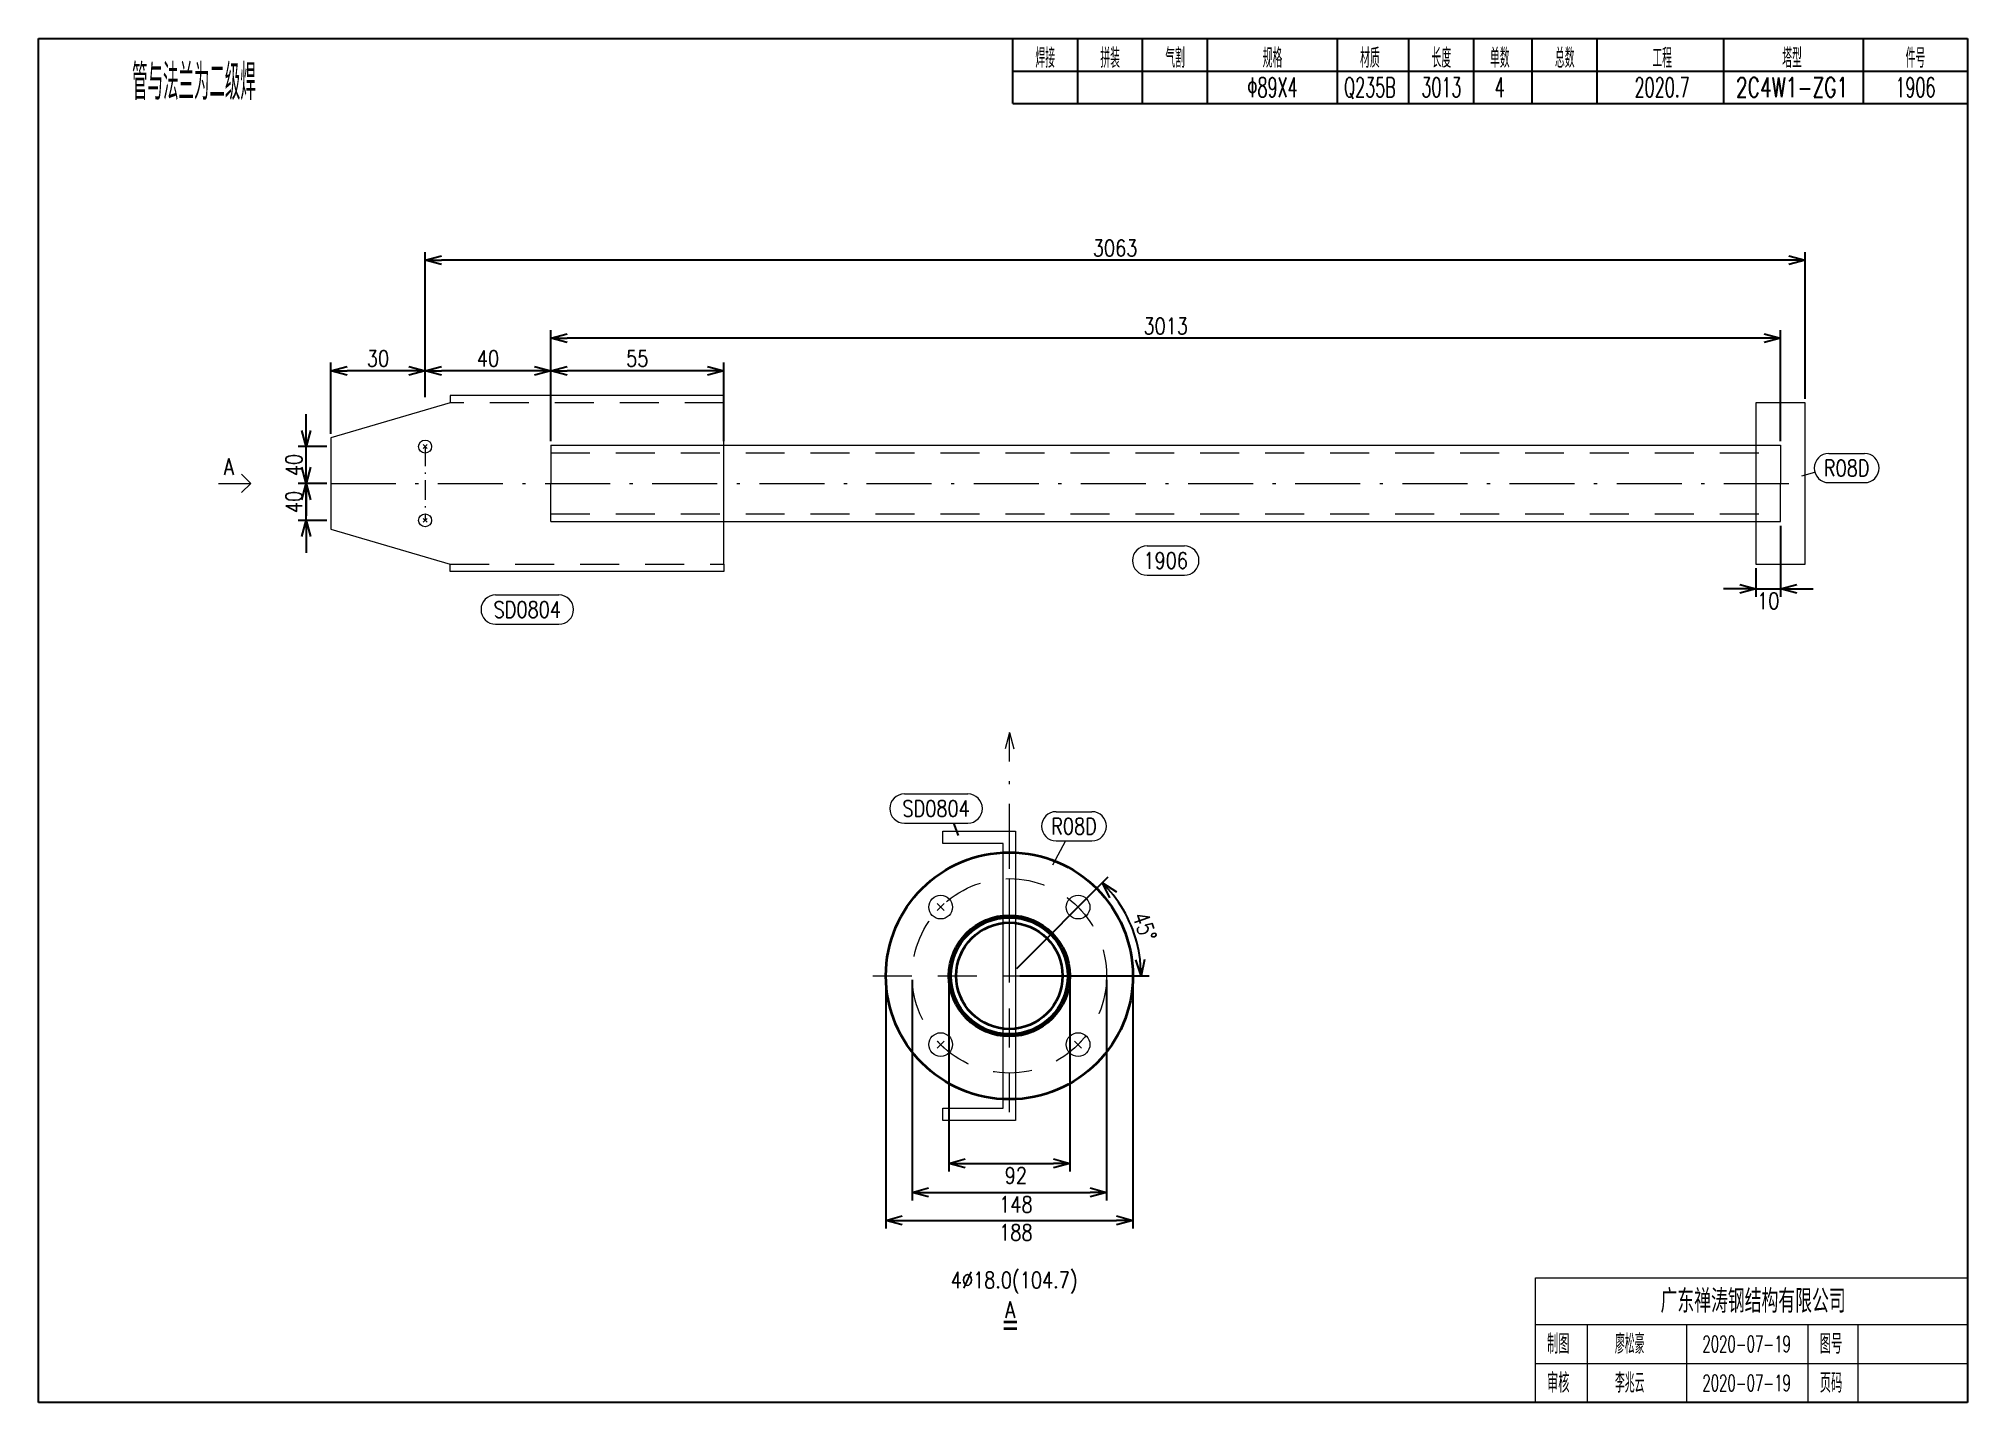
# Model space of a CAD drawing. Extents: x 154981 to 165753, y -86801 to -82885.
# Drawn here: x 158609.1 to 158906.1, y -84356.7 to -84146.7 of the extents above; entities that cross this region are included whole.
import ezdxf
from ezdxf.enums import TextEntityAlignment as Align

# ---------------------------------------------------------------- set-up
doc = ezdxf.new("R2010")
doc.units = 0
doc.header["$MEASUREMENT"] = 0
for name, pattern in [('一点画线', [5.2, 3, -1, 0.2, -1]), ('长一点画线', [16.5, 10, -3, 0.5, -3]), ('长虚线', [10, 6, -4])]:
    doc.linetypes.add(name, pattern=pattern)
doc.layers.get('0').update_dxf_attribs({"linetype": 'CONTINUOUS', "lineweight": 25})
doc.layers.get('Defpoints').update_dxf_attribs({"linetype": 'CONTINUOUS'})
doc.layers.add('4', color=7, linetype='CONTINUOUS', lineweight=25)
doc.layers.add('5', color=7, linetype='CONTINUOUS', lineweight=25)
doc.styles.add('DimFont', font='simplex.shx', dxfattribs={"width": 0.8, "bigfont": 'gbhzfs.shx'})
doc.styles.get("Standard").update_dxf_attribs({"font": 'simplex.shx', "width": 0.7, "height": 3, "bigfont": 'gbhzfs.shx'})
doc.dimstyles.new('DHDxfDimStyleOpen30', dxfattribs={"dimtxt": 2.5, "dimasz": 2.5, "dimexe": 1.25, "dimexo": 0.625, "dimtad": 2, "dimtxsty": 'DimFont', "dimblk": 'OPEN30', "dimblk1": 'OPEN30', "dimblk2": 'OPEN30', "dimcen": 2.5, "dimadec": 0, "dimazin": 0, "dimtfac": 1, "dimtmove": 0, "dimatfit": 3, "dimfxl": 0, "dimarcsym": 0})

msp = doc.modelspace()

# ---------------------------------------------------------------- texts
at = {"layer": '4', "color": 1, "linetype": 'Continuous', "lineweight": 25}
for s, height, width, p in [('焊接', 3, 0.7, (158764.11666, -84149.66733)), ('拼装', 3, 0.7, (158774.11666, -84149.66733)), ('气割', 3, 0.7, (158784.11666, -84149.66733)), ('规格', 3, 0.7, (158799.11666, -84149.66733)), ('材质', 3, 0.7, (158814.11666, -84149.66733)), ('长度', 3, 0.7, (158825.11666, -84149.66733)), ('单数', 3, 0.7, (158834.11666, -84149.66733)), ('总数', 3, 0.7, (158844.11666, -84149.66733)), ('工程', 3, 0.7, (158859.11666, -84149.66733)), ('塔型', 3, 0.7, (158879.11666, -84149.66733)), ('件号', 3, 0.6, (158898.11666, -84149.66733)), ('管与法兰为二级焊', 5.5125, 0.6, (158633.04087, -84153.37392)), ('Φ89X4', 3, 0.6, (158799.11666, -84154.16733)), ('Q235B', 3, 0.6, (158814.11666, -84154.16733)), ('3013', 3, 0.6, (158825.11666, -84154.16733)), ('4', 3, 0.6, (158834.11666, -84154.16733)), ('2020.7', 3, 0.6, (158859.11666, -84154.16733)), ('2C4W1-ZG1', 3, 0.7, (158879.11666, -84154.16733)), ('1906', 3, 0.6, (158898.11666, -84154.16733))]:
    msp.add_text(s, height=height, dxfattribs=dict(at, width=width)).set_placement(p, align=Align.MIDDLE_CENTER)
at = {"layer": '4', "color": 1, "linetype": 'Continuous', "lineweight": 13}
msp.add_text('广东禅涛钢结构有限公司', height=3.6, dxfattribs=at).set_placement((158873.11666, -84341.06733), align=Align.MIDDLE_CENTER)
for s, height, width, p in [('制图', 3, 0.8, (158843.11666, -84347.66733)), ('廖松豪', 3, 0.7, (158854.11666, -84347.66733)), ('2020-07-19', 2.5, 0.6, (158872.11666, -84347.66733)), ('图号', 3, 0.8, (158885.11666, -84347.66733)), ('审核', 3, 0.8, (158843.11666, -84353.66733)), ('李兆云', 3, 0.7, (158854.11666, -84353.66733)), ('2020-07-19', 2.5, 0.6, (158872.11666, -84353.66733)), ('页码', 3, 0.8, (158885.11666, -84353.66733))]:
    msp.add_text(s, height=height, dxfattribs=dict(at, width=width)).set_placement(p, align=Align.MIDDLE_CENTER)
at = {"layer": '5', "color": 6, "linetype": 'Continuous', "lineweight": 13, "width": 0.8}
for s, p in [('A', (158638.42935, -84212.60014)), ('1906', (158782.66666, -84227.04133)), ('SD0804', (158684.36666, -84234.59233)), ('SD0804', (158747.31668, -84265.22359))]:
    msp.add_text(s, height=2.5, dxfattribs=at).set_placement(p, align=Align.MIDDLE_CENTER)
at = {"layer": '5', "color": 6, "linetype": 'Continuous', "lineweight": 18, "width": 0.8}
for p in [(158887.52402, -84212.7939), (158768.54895, -84267.95705)]:
    msp.add_text('R08D', height=2.5, dxfattribs=at).set_placement(p, align=Align.MIDDLE_CENTER)
at = {"layer": '5', "color": 7, "linetype": 'Continuous', "lineweight": 18, "width": 0.8}
msp.add_text('4%%c18.0(104.7)', height=2.5, dxfattribs=at).set_placement((158759.34101, -84337.82062), align=Align.MIDDLE_CENTER)
at = {"layer": '5', "color": 6, "linetype": 'Continuous', "lineweight": 18, "width": 0.8}
msp.add_text('A', height=2.5, dxfattribs=at).set_placement((158758.74115, -84341.14792), align=Align.TOP_CENTER)

# ---------------------------------------------------------------- blocks, each defined once
blk = doc.blocks.new('_OPEN30')
at = {"color": 0, "linetype": 'ByBlock', "lineweight": -2}
for p, q in [((-1, 0.27), (0, 0)), ((0, 0), (-1, -0.27)), ((0, 0), (-1, 0))]:
    blk.add_line(p, q, dxfattribs=at)
blk = doc.blocks.new('*D194')
at = {"layer": '5', "color": 3, "linetype": 'Continuous', "lineweight": -2}
for p, q in [((158668.64, -84201.86), (158668.64, -84179.55)), ((158878.62, -84180.8), (158671.14, -84180.8)), ((158881.12, -84202.13), (158881.12, -84179.55))]:
    blk.add_line(p, q, dxfattribs=at)
at = {"layer": 'Defpoints', "color": 0, "linetype": 'Continuous'}
for p in [(158668.64, -84180.8), (158668.64, -84202.48), (158881.12, -84202.76)]:
    blk.add_point(p, dxfattribs=at)
at = {"layer": '5', "color": 3, "linetype": 'Continuous', "lineweight": -2, "xscale": 2.5, "yscale": 2.5, "zscale": 2.5, "rotation": 180}
blk.add_blockref('_OPEN30', (158668.64, -84180.8), dxfattribs=at)
at = {"layer": '5', "color": 3, "linetype": 'Continuous', "lineweight": -2, "xscale": 2.5, "yscale": 2.5, "zscale": 2.5}
blk.add_blockref('_OPEN30', (158881.12, -84180.8), dxfattribs=at)
at = {"layer": '5', "color": 6, "linetype": 'Continuous', "lineweight": 13, "insert": (158774.88, -84178.93), "char_height": 2.5, "attachment_point": 5, "line_spacing_factor": 0.6, "style": 'DimFont'}
blk.add_mtext('3063', dxfattribs=at)
blk = doc.blocks.new('*D195')
at = {"layer": '5', "color": 3, "linetype": 'Continuous', "lineweight": -2}
for p, q in [((158688, -84208.67), (158688, -84191.56)), ((158874.84, -84192.81), (158690.5, -84192.81)), ((158877.34, -84208.67), (158877.34, -84191.56))]:
    blk.add_line(p, q, dxfattribs=at)
at = {"layer": 'Defpoints', "color": 0, "linetype": 'Continuous'}
for p in [(158688, -84192.81), (158688, -84209.29), (158877.34, -84209.29)]:
    blk.add_point(p, dxfattribs=at)
at = {"layer": '5', "color": 3, "linetype": 'Continuous', "lineweight": -2, "xscale": 2.5, "yscale": 2.5, "zscale": 2.5, "rotation": 180}
blk.add_blockref('_OPEN30', (158688, -84192.81), dxfattribs=at)
at = {"layer": '5', "color": 3, "linetype": 'Continuous', "lineweight": -2, "xscale": 2.5, "yscale": 2.5, "zscale": 2.5}
blk.add_blockref('_OPEN30', (158877.34, -84192.81), dxfattribs=at)
at = {"layer": '5', "color": 6, "linetype": 'Continuous', "lineweight": 13, "insert": (158782.67, -84190.93), "char_height": 2.5, "attachment_point": 5, "line_spacing_factor": 0.6, "style": 'DimFont'}
blk.add_mtext('3013', dxfattribs=at)
blk = doc.blocks.new('*D196')
at = {"layer": '5', "color": 3, "linetype": 'Continuous', "lineweight": -2}
for p, q in [((158877.34, -84221.67), (158877.34, -84232.63)), ((158873.56, -84228.2), (158873.56, -84232.63)), ((158871.06, -84231.38), (158868.56, -84231.38)), ((158873.56, -84231.38), (158877.34, -84231.38)), ((158879.84, -84231.38), (158882.34, -84231.38))]:
    blk.add_line(p, q, dxfattribs=at)
at = {"layer": 'Defpoints', "color": 0, "linetype": 'Continuous'}
for p in [(158877.34, -84221.04), (158873.56, -84227.58), (158877.34, -84231.38)]:
    blk.add_point(p, dxfattribs=at)
at = {"layer": '5', "color": 3, "linetype": 'Continuous', "lineweight": -2, "xscale": 2.5, "yscale": 2.5, "zscale": 2.5}
blk.add_blockref('_OPEN30', (158873.56, -84231.38), dxfattribs=at)
at = {"layer": '5', "color": 3, "linetype": 'Continuous', "lineweight": -2, "xscale": 2.5, "yscale": 2.5, "zscale": 2.5, "rotation": 180}
blk.add_blockref('_OPEN30', (158877.34, -84231.38), dxfattribs=at)
at = {"layer": '5', "color": 6, "linetype": 'Continuous', "lineweight": 13, "insert": (158875.45, -84233.25), "char_height": 2.5, "attachment_point": 5, "line_spacing_factor": 0.6, "style": 'DimFont'}
blk.add_mtext('10', dxfattribs=at)
blk = doc.blocks.new('*D197')
at = {"layer": '5', "color": 3, "linetype": 'Continuous', "lineweight": -2}
for p, q in [((158650.32, -84206.99), (158650.32, -84204.49)), ((158653.49, -84209.49), (158649.07, -84209.49)), ((158650.32, -84215.17), (158650.32, -84209.49)), ((158653.49, -84215.17), (158649.07, -84215.17)), ((158650.32, -84217.67), (158650.32, -84220.17))]:
    blk.add_line(p, q, dxfattribs=at)
at = {"layer": 'Defpoints', "color": 0, "linetype": 'Continuous'}
for p in [(158650.32, -84209.49), (158654.12, -84209.49), (158654.12, -84215.17)]:
    blk.add_point(p, dxfattribs=at)
at = {"layer": '5', "color": 3, "linetype": 'Continuous', "lineweight": -2, "xscale": 2.5, "yscale": 2.5, "zscale": 2.5}
for p, rotation in [((158650.32, -84209.49), 270), ((158650.32, -84215.17), 90)]:
    blk.add_blockref('_OPEN30', p, dxfattribs=dict(at, rotation=rotation))
at = {"layer": '5', "color": 6, "linetype": 'Continuous', "lineweight": 13, "insert": (158648.44, -84212.33), "char_height": 2.5, "attachment_point": 5, "rotation": 90, "line_spacing_factor": 0.6, "style": 'DimFont'}
blk.add_mtext('40', dxfattribs=at)
blk = doc.blocks.new('*D198')
at = {"layer": '5', "color": 3, "linetype": 'Continuous', "lineweight": -2}
for p, q in [((158650.32, -84212.67), (158650.32, -84210.17)), ((158653.49, -84215.17), (158649.07, -84215.17)), ((158650.32, -84220.85), (158650.32, -84215.17)), ((158653.49, -84220.85), (158649.07, -84220.85)), ((158650.32, -84223.35), (158650.32, -84225.85))]:
    blk.add_line(p, q, dxfattribs=at)
at = {"layer": 'Defpoints', "color": 0, "linetype": 'Continuous'}
for p in [(158650.32, -84215.17), (158654.12, -84215.17), (158654.12, -84220.85)]:
    blk.add_point(p, dxfattribs=at)
at = {"layer": '5', "color": 3, "linetype": 'Continuous', "lineweight": -2, "xscale": 2.5, "yscale": 2.5, "zscale": 2.5}
for p, rotation in [((158650.32, -84215.17), 270), ((158650.32, -84220.85), 90)]:
    blk.add_blockref('_OPEN30', p, dxfattribs=dict(at, rotation=rotation))
at = {"layer": '5', "color": 6, "linetype": 'Continuous', "lineweight": 13, "insert": (158648.44, -84218.01), "char_height": 2.5, "attachment_point": 5, "rotation": 90, "line_spacing_factor": 0.6, "style": 'DimFont'}
blk.add_mtext('40', dxfattribs=at)
blk = doc.blocks.new('*D199')
at = {"layer": '5', "color": 3, "linetype": 'Continuous', "lineweight": -2}
for p, q in [((158654.12, -84207.51), (158654.12, -84196.56)), ((158666.14, -84197.81), (158656.62, -84197.81)), ((158668.64, -84200.98), (158668.64, -84196.56))]:
    blk.add_line(p, q, dxfattribs=at)
at = {"layer": 'Defpoints', "color": 0, "linetype": 'Continuous'}
for p in [(158654.12, -84197.81), (158668.64, -84201.61), (158654.12, -84208.14)]:
    blk.add_point(p, dxfattribs=at)
at = {"layer": '5', "color": 3, "linetype": 'Continuous', "lineweight": -2, "xscale": 2.5, "yscale": 2.5, "zscale": 2.5, "rotation": 180}
blk.add_blockref('_OPEN30', (158654.12, -84197.81), dxfattribs=at)
at = {"layer": '5', "color": 3, "linetype": 'Continuous', "lineweight": -2, "xscale": 2.5, "yscale": 2.5, "zscale": 2.5}
blk.add_blockref('_OPEN30', (158668.64, -84197.81), dxfattribs=at)
at = {"layer": '5', "color": 6, "linetype": 'Continuous', "lineweight": 13, "insert": (158661.38, -84195.93), "char_height": 2.5, "attachment_point": 5, "line_spacing_factor": 0.6, "style": 'DimFont'}
blk.add_mtext('30', dxfattribs=at)
blk = doc.blocks.new('*D200')
at = {"layer": '5', "color": 3, "linetype": 'Continuous', "lineweight": -2}
for p, q in [((158668.64, -84200.98), (158668.64, -84196.56)), ((158685.5, -84197.81), (158671.14, -84197.81)), ((158688, -84208.67), (158688, -84196.56))]:
    blk.add_line(p, q, dxfattribs=at)
at = {"layer": 'Defpoints', "color": 0, "linetype": 'Continuous'}
for p in [(158668.64, -84197.81), (158668.64, -84201.61), (158688, -84209.29)]:
    blk.add_point(p, dxfattribs=at)
at = {"layer": '5', "color": 3, "linetype": 'Continuous', "lineweight": -2, "xscale": 2.5, "yscale": 2.5, "zscale": 2.5, "rotation": 180}
blk.add_blockref('_OPEN30', (158668.64, -84197.81), dxfattribs=at)
at = {"layer": '5', "color": 3, "linetype": 'Continuous', "lineweight": -2, "xscale": 2.5, "yscale": 2.5, "zscale": 2.5}
blk.add_blockref('_OPEN30', (158688, -84197.81), dxfattribs=at)
at = {"layer": '5', "color": 6, "linetype": 'Continuous', "lineweight": 13, "insert": (158678.32, -84195.93), "char_height": 2.5, "attachment_point": 5, "line_spacing_factor": 0.6, "style": 'DimFont'}
blk.add_mtext('40', dxfattribs=at)
blk = doc.blocks.new('*D201')
at = {"layer": '5', "color": 3, "linetype": 'Continuous', "lineweight": -2}
for p, q in [((158688, -84208.67), (158688, -84196.56)), ((158712.12, -84197.81), (158690.5, -84197.81)), ((158714.62, -84208.67), (158714.62, -84196.56))]:
    blk.add_line(p, q, dxfattribs=at)
at = {"layer": 'Defpoints', "color": 0, "linetype": 'Continuous'}
for p in [(158688, -84197.81), (158688, -84209.29), (158714.62, -84209.29)]:
    blk.add_point(p, dxfattribs=at)
at = {"layer": '5', "color": 3, "linetype": 'Continuous', "lineweight": -2, "xscale": 2.5, "yscale": 2.5, "zscale": 2.5, "rotation": 180}
blk.add_blockref('_OPEN30', (158688, -84197.81), dxfattribs=at)
at = {"layer": '5', "color": 3, "linetype": 'Continuous', "lineweight": -2, "xscale": 2.5, "yscale": 2.5, "zscale": 2.5}
blk.add_blockref('_OPEN30', (158714.62, -84197.81), dxfattribs=at)
at = {"layer": '5', "color": 6, "linetype": 'Continuous', "lineweight": 13, "insert": (158701.31, -84195.93), "char_height": 2.5, "attachment_point": 5, "line_spacing_factor": 0.6, "style": 'DimFont'}
blk.add_mtext('55', dxfattribs=at)
blk = doc.blocks.new('板孔默认')
at = {"layer": '5', "color": 7, "linetype": 'Continuous', "lineweight": 13}
for p, q in [((-0.3, -0.3), (0.3, 0.3)), ((0.3, -0.3), (-0.3, 0.3))]:
    blk.add_line(p, q, dxfattribs=at)
blk.add_circle((0, 0), 1, dxfattribs=at)
blk = doc.blocks.new('*D888')
at = {"layer": '5', "color": 134, "linetype": 'Continuous', "lineweight": -2}
for p, q in [((158739.59, -84291.61), (158739.59, -84329.88)), ((158777.61, -84291.61), (158777.61, -84329.88)), ((158742.09, -84328.63), (158775.11, -84328.63))]:
    blk.add_line(p, q, dxfattribs=at)
at = {"layer": 'Defpoints', "color": 0, "linetype": 'Continuous'}
for p in [(158739.59, -84290.98), (158777.61, -84290.98), (158777.61, -84328.63)]:
    blk.add_point(p, dxfattribs=at)
at = {"layer": '5', "color": 134, "linetype": 'Continuous', "lineweight": -2, "xscale": 2.5, "yscale": 2.5, "zscale": 2.5, "rotation": 180}
blk.add_blockref('_OPEN30', (158739.59, -84328.63), dxfattribs=at)
at = {"layer": '5', "color": 134, "linetype": 'Continuous', "lineweight": -2, "xscale": 2.5, "yscale": 2.5, "zscale": 2.5}
blk.add_blockref('_OPEN30', (158777.61, -84328.63), dxfattribs=at)
at = {"layer": '5', "color": 134, "linetype": 'Continuous', "lineweight": 18, "insert": (158759.6, -84330.51), "char_height": 2.5, "attachment_point": 5, "line_spacing_factor": 0.6, "style": 'DimFont'}
blk.add_mtext('188', dxfattribs=at)
blk = doc.blocks.new('*D887')
at = {"layer": '5', "color": 134, "linetype": 'Continuous', "lineweight": -2}
for p, q in [((158749.3, -84291.61), (158749.3, -84321.11)), ((158767.9, -84291.61), (158767.9, -84321.11)), ((158751.8, -84319.86), (158765.4, -84319.86))]:
    blk.add_line(p, q, dxfattribs=at)
at = {"layer": 'Defpoints', "color": 0, "linetype": 'Continuous'}
for p in [(158749.3, -84290.98), (158767.9, -84290.98), (158767.9, -84319.86)]:
    blk.add_point(p, dxfattribs=at)
at = {"layer": '5', "color": 134, "linetype": 'Continuous', "lineweight": -2, "xscale": 2.5, "yscale": 2.5, "zscale": 2.5, "rotation": 180}
blk.add_blockref('_OPEN30', (158749.3, -84319.86), dxfattribs=at)
at = {"layer": '5', "color": 134, "linetype": 'Continuous', "lineweight": -2, "xscale": 2.5, "yscale": 2.5, "zscale": 2.5}
blk.add_blockref('_OPEN30', (158767.9, -84319.86), dxfattribs=at)
at = {"layer": '5', "color": 134, "linetype": 'Continuous', "lineweight": 18, "insert": (158759.6, -84321.73), "char_height": 2.5, "attachment_point": 5, "line_spacing_factor": 0.6, "style": 'DimFont'}
blk.add_mtext('92', dxfattribs=at)
blk = doc.blocks.new('*D886')
at = {"layer": '5', "color": 134, "linetype": 'Continuous', "lineweight": -2}
for p, q in [((158743.63, -84291.61), (158743.63, -84325.57)), ((158773.56, -84291.61), (158773.56, -84325.57)), ((158746.13, -84324.32), (158771.06, -84324.32))]:
    blk.add_line(p, q, dxfattribs=at)
at = {"layer": 'Defpoints', "color": 0, "linetype": 'Continuous'}
for p in [(158743.63, -84290.98), (158773.56, -84290.98), (158773.56, -84324.32)]:
    blk.add_point(p, dxfattribs=at)
at = {"layer": '5', "color": 134, "linetype": 'Continuous', "lineweight": -2, "xscale": 2.5, "yscale": 2.5, "zscale": 2.5, "rotation": 180}
blk.add_blockref('_OPEN30', (158743.63, -84324.32), dxfattribs=at)
at = {"layer": '5', "color": 134, "linetype": 'Continuous', "lineweight": -2, "xscale": 2.5, "yscale": 2.5, "zscale": 2.5}
blk.add_blockref('_OPEN30', (158773.56, -84324.32), dxfattribs=at)
at = {"layer": '5', "color": 134, "linetype": 'Continuous', "lineweight": 18, "insert": (158759.6, -84326.19), "char_height": 2.5, "attachment_point": 5, "line_spacing_factor": 0.6, "style": 'DimFont'}
blk.add_mtext('148', dxfattribs=at)
blk = doc.blocks.new('*D885')
at = {"layer": '5', "color": 3, "linetype": 'Continuous', "lineweight": -2}
for p, q in [((158759.75, -84289.83), (158773.83, -84275.76)), ((158760.22, -84290.98), (158780.13, -84290.98))]:
    blk.add_line(p, q, dxfattribs=at)
blk.add_arc((158758.6, -84290.98), 20.28, 7.066, 37.934, dxfattribs=at)
at = {"layer": 'Defpoints', "color": 0, "linetype": 'Continuous'}
for p in [(158776.17, -84280.84), (158758.6, -84290.98), (158759.31, -84290.28), (158759.6, -84290.98)]:
    blk.add_point(p, dxfattribs=at)
at = {"layer": '5', "color": 3, "linetype": 'Continuous', "lineweight": -2, "xscale": 2.5, "yscale": 2.5, "zscale": 2.5}
for p, rotation in [((158772.94, -84276.64), 131.4669829136957), ((158778.88, -84290.98), 273.5330170848153)]:
    blk.add_blockref('_OPEN30', p, dxfattribs=dict(at, rotation=rotation))
at = {"layer": '5', "color": 4, "linetype": 'Continuous', "lineweight": 18, "insert": (158779.42, -84283.41), "char_height": 2.5, "attachment_point": 5, "rotation": 289.9831, "style": 'DimFont'}
blk.add_mtext('45%%d', dxfattribs=at)
blk = doc.blocks.new('CTDHK')
at = {"color": 0, "linetype": 'Continuous'}
for p, q in [((0, 210), (297, 210)), ((0, 0), (0, 210)), ((297, 210), (297, 0)), ((297, 0), (0, 0))]:
    blk.add_line(p, q, dxfattribs=at)

# ---------------------------------------------------------------- dimensions: what is measured, and where the dimension line sits
at = {"layer": '5', "color": 6, "linetype": 'Continuous', "lineweight": 13}
for base, p1, p2, text, picture, middle in [((158668.63666, -84180.80033), (158881.11666, -84202.75933), (158668.63666, -84202.48133), '3063', '*D194', (158774.87666, -84180.80033)), ((158687.99666, -84192.80633), (158877.33666, -84209.29333), (158687.99666, -84209.29333), '3013', '*D195', (158782.66666, -84192.80633)), ((158654.11666, -84197.80633), (158668.63666, -84201.60633), (158654.11666, -84208.13833), '30', '*D199', (158661.37666, -84197.80633)), ((158668.63666, -84197.80633), (158687.99666, -84209.29333), (158668.63666, -84201.60633), '40', '*D200', (158678.31666, -84197.80633)), ((158687.99666, -84197.80633), (158714.61666, -84209.29333), (158687.99666, -84209.29333), '55', '*D201', (158701.30666, -84197.80633)), ((158877.33666, -84231.37533), (158873.55666, -84227.57533), (158877.33666, -84221.04133), '10', '*D196', (158875.44666, -84231.37533))]:
    dim = msp.add_linear_dim(base=base, p1=p1, p2=p2, text=text, dimstyle='DHDxfDimStyleOpen30', override={"dimtxt": 2.5, "dimclrd": 3, "dimclre": 3, "dimclrt": 6}, dxfattribs=at)
    dim.commit()
    dim.dimension.update_dxf_attribs({"geometry": picture, "text_midpoint": middle, "dimtype": 160})
for base, p1, p2, picture, middle in [((158650.31666, -84209.48733), (158654.11666, -84215.16733), (158654.11666, -84209.48733), '*D197', (158650.31666, -84212.32733)), ((158650.31666, -84215.16733), (158654.11666, -84220.84733), (158654.11666, -84215.16733), '*D198', (158650.31666, -84218.00733))]:
    dim = msp.add_linear_dim(base=base, p1=p1, p2=p2, angle=90, text='40', dimstyle='DHDxfDimStyleOpen30', override={"dimtxt": 2.5, "dimclrd": 3, "dimclre": 3, "dimclrt": 6}, dxfattribs=at)
    dim.commit()
    dim.dimension.update_dxf_attribs({"geometry": picture, "text_midpoint": middle, "dimtype": 160})
at = {"layer": '5', "color": 3, "linetype": 'Continuous', "lineweight": 18}
dim = msp.add_angular_dim_3p(base=(158776.16533, -84280.84128), center=(158758.59853, -84290.98348), p1=(158759.59853, -84290.98348), p2=(158759.30564, -84290.27638), text='45%%d', dimstyle='DHDxfDimStyleOpen30', override={"dimtxt": 2.5, "dimclrd": 3, "dimclre": 3, "dimclrt": 4, "dimtmove": 0}, dxfattribs=at)
dim.commit()
dim.dimension.update_dxf_attribs({"geometry": '*D885', "text_midpoint": (158777.66167, -84284.05143), "dimtype": 165})
at = {"layer": '5', "color": 134, "linetype": 'Continuous', "lineweight": 18}
for base, p1, p2, text, picture, middle in [((158777.60976, -84328.6313), (158739.58729, -84290.98348), (158777.60976, -84290.98348), '188', '*D888', (158759.59853, -84328.6313)), ((158773.56482, -84324.318), (158743.63224, -84290.98348), (158773.56482, -84290.98348), '148', '*D886', (158759.59853, -84324.318)), ((158767.9019, -84319.856), (158749.29516, -84290.98348), (158767.9019, -84290.98348), '92', '*D887', (158759.59853, -84319.856))]:
    dim = msp.add_linear_dim(base=base, p1=p1, p2=p2, angle=0, text=text, dimstyle='DHDxfDimStyleOpen30', override={"dimtxt": 2.5, "dimclrd": 134, "dimclre": 134, "dimclrt": 134}, dxfattribs=at)
    dim.commit()
    dim.dimension.update_dxf_attribs({"geometry": picture, "text_midpoint": middle, "dimtype": 161})

# ---------------------------------------------------------------- linework, layer by layer
at = {"color": 3, "linetype": 'Continuous'}
msp.add_line((158750.01038, -84267.45672), (158750.70087, -84269.38903), dxfattribs=at)
at = {"layer": '4', "color": 1, "linetype": 'Continuous', "lineweight": 25}
for p, q in [((158759.11666, -84156.66733), (158759.11666, -84146.66733)), ((158769.11666, -84156.66733), (158769.11666, -84146.66733)), ((158779.11666, -84156.66733), (158779.11666, -84146.66733)), ((158789.11666, -84156.66733), (158789.11666, -84146.66733)), ((158809.11666, -84156.66733), (158809.11666, -84146.66733)), ((158820.11666, -84156.66733), (158820.11666, -84146.66733)), ((158830.11666, -84156.66733), (158830.11666, -84146.66733)), ((158839.11666, -84156.66733), (158839.11666, -84146.66733)), ((158849.11666, -84156.66733), (158849.11666, -84146.66733)), ((158868.61666, -84156.66733), (158868.61666, -84146.66733)), ((158890.11666, -84156.66733), (158890.11666, -84146.66733)), ((158759.11666, -84151.66733), (158906.11666, -84151.66733)), ((158759.11666, -84156.66733), (158906.11666, -84156.66733))]:
    msp.add_line(p, q, dxfattribs=at)
at = {"layer": '4', "color": 1, "linetype": 'Continuous', "lineweight": 18}
for p, q in [((158839.61666, -84356.66733), (158839.61666, -84337.46733)), ((158839.61666, -84337.46733), (158906.11666, -84337.46733)), ((158839.61666, -84344.66733), (158906.11666, -84344.66733)), ((158847.61666, -84356.66733), (158847.61666, -84344.66733)), ((158862.91666, -84356.66733), (158862.91666, -84344.66733)), ((158881.61666, -84356.66733), (158881.61666, -84344.66733)), ((158889.31666, -84356.66733), (158889.31666, -84344.66733)), ((158839.61666, -84350.66733), (158906.11666, -84350.66733))]:
    msp.add_line(p, q, dxfattribs=at)
msp.add_lwpolyline([(158609.11666, -84146.66733), (158609.11666, -84356.66733), (158906.11666, -84356.66733), (158906.11666, -84146.66733)], close=True, dxfattribs=at)
at = {"layer": '5', "color": 7, "linetype": 'Continuous', "lineweight": 13}
for p, q in [((158672.50866, -84201.60633), (158672.50866, -84202.74233)), ((158714.61666, -84201.60633), (158672.50866, -84201.60633)), ((158714.61666, -84202.74233), (158714.61666, -84201.60633)), ((158672.50866, -84202.74233), (158654.11666, -84208.13833)), ((158714.61666, -84227.59233), (158714.61666, -84202.74233)), ((158654.11666, -84208.13833), (158654.11666, -84222.19633)), ((158668.33666, -84209.18733), (158668.93666, -84209.78733)), ((158668.93666, -84209.18733), (158668.33666, -84209.78733)), ((158687.99666, -84209.29333), (158687.99666, -84215.16733)), ((158687.99666, -84209.29333), (158877.33666, -84209.29333)), ((158877.33666, -84209.29333), (158877.33666, -84215.16733)), ((158687.99666, -84221.04133), (158687.99666, -84215.16733)), ((158877.33666, -84221.04133), (158877.33666, -84215.16733)), ((158654.11666, -84222.19633), (158672.50866, -84227.59233)), ((158668.33666, -84220.54733), (158668.93666, -84221.14733)), ((158668.93666, -84220.54733), (158668.33666, -84221.14733)), ((158687.99666, -84221.04133), (158877.33666, -84221.04133)), ((158672.50866, -84228.72833), (158672.50866, -84227.59233)), ((158714.61666, -84228.72833), (158672.50866, -84228.72833)), ((158714.61666, -84227.59233), (158714.61666, -84228.72833)), ((158748.34653, -84268.73198), (158759.53053, -84268.73198)), ((158748.34653, -84270.59598), (158748.34653, -84268.73198)), ((158757.66653, -84270.59598), (158748.34653, -84270.59598)), ((158757.66653, -84311.37098), (158757.66653, -84270.59598)), ((158759.53053, -84268.73198), (158759.53053, -84313.23498)), ((158748.34653, -84311.37098), (158757.66653, -84311.37098)), ((158748.34653, -84313.23498), (158748.34653, -84311.37098)), ((158759.53053, -84313.23498), (158748.34653, -84313.23498))]:
    msp.add_line(p, q, dxfattribs=at)
at = {"layer": '5', "color": 7, "linetype": '长虚线', "lineweight": 13}
for p, q in [((158714.61666, -84202.74233), (158672.50866, -84202.74233)), ((158687.99666, -84210.46813), (158877.33666, -84210.46813)), ((158687.99666, -84219.86653), (158877.33666, -84219.86653)), ((158672.50866, -84227.59233), (158714.61666, -84227.59233))]:
    msp.add_line(p, q, dxfattribs=at)
at = {"layer": '5', "color": 240, "linetype": '一点画线', "lineweight": 13}
for p, q in [((158668.63666, -84209.48733), (158668.63666, -84209.48733)), ((158668.63666, -84209.48733), (158668.63666, -84220.84733)), ((158668.63666, -84220.84733), (158668.63666, -84220.84733))]:
    msp.add_line(p, q, dxfattribs=at)
at = {"layer": '5', "color": 3, "linetype": 'Continuous', "lineweight": 18}
for p, q in [((158884.77402, -84210.5439), (158890.27402, -84210.5439)), ((158880.61425, -84214.01715), (158882.6372, -84213.43443)), ((158884.77402, -84215.0439), (158890.27402, -84215.0439)), ((158765.79895, -84265.70705), (158771.29895, -84265.70705)), ((158765.27863, -84273.87492), (158767.30159, -84270.1562)), ((158765.79895, -84270.20705), (158771.29895, -84270.20705))]:
    msp.add_line(p, q, dxfattribs=at)
at = {"layer": '5', "color": 6, "linetype": 'Continuous', "lineweight": 13}
for p, q in [((158641.80001, -84215.16711), (158640.38579, -84213.7529)), ((158636.80001, -84215.16711), (158641.80001, -84215.16711)), ((158641.80001, -84215.16711), (158640.38579, -84216.58132))]:
    msp.add_line(p, q, dxfattribs=at)
at = {"layer": '5', "color": 240, "linetype": '长一点画线', "lineweight": 13}
msp.add_line((158654.11666, -84215.16733), (158881.11666, -84215.16733), dxfattribs=at)
at = {"layer": '5', "color": 3, "linetype": 'Continuous', "lineweight": 13}
for p, q in [((158779.79166, -84224.79133), (158785.54166, -84224.79133)), ((158779.79166, -84229.29133), (158785.54166, -84229.29133)), ((158679.49166, -84232.34233), (158689.24166, -84232.34233)), ((158679.49166, -84236.84233), (158689.24166, -84236.84233)), ((158742.44168, -84262.97359), (158752.19168, -84262.97359)), ((158742.44168, -84267.47359), (158752.19168, -84267.47359))]:
    msp.add_line(p, q, dxfattribs=at)
at = {"layer": '5', "color": 7, "linetype": '长一点画线', "lineweight": 18}
for p, q in [((158758.59853, -84253.51476), (158757.92866, -84256.01476)), ((158758.59853, -84253.51476), (158757.92866, -84256.01476)), ((158758.59853, -84290.98348), (158758.59853, -84253.51476)), ((158758.59853, -84253.51476), (158759.2684, -84256.01476)), ((158758.59853, -84253.51476), (158759.2684, -84256.01476))]:
    msp.add_line(p, q, dxfattribs=at)
at = {"layer": '5', "color": 240, "linetype": '长虚线', "lineweight": 18}
for p, q in [((158758.59853, -84311.99472), (158758.59853, -84269.97225)), ((158737.58729, -84290.98348), (158779.60976, -84290.98348))]:
    msp.add_line(p, q, dxfattribs=at)
at = {"layer": '5', "color": 3, "linetype": 'Continuous', "lineweight": 35}
for p, q in [((158757.74115, -84344.27292), (158759.74115, -84344.27292)), ((158757.74115, -84345.27292), (158759.74115, -84345.27292))]:
    msp.add_line(p, q, dxfattribs=at)
at = {"layer": '5', "color": 7, "linetype": 'Continuous', "lineweight": 13}
msp.add_lwpolyline([(158873.55666, -84202.75933), (158873.55666, -84227.57533), (158881.11666, -84227.57533), (158881.11666, -84202.75933)], close=True, dxfattribs=at)
for centre in [(158668.63666, -84209.48733), (158668.63666, -84220.84733)]:
    msp.add_circle(centre, 1, dxfattribs=at)
at = {"layer": '5', "color": 7, "linetype": 'Continuous', "lineweight": 35}
for radius in [19.01124, 9.30337, 9, 9, 8.19101, 8.19101]:
    msp.add_circle((158758.59853, -84290.98348), radius, dxfattribs=at)
at = {"layer": '5', "color": 240, "linetype": '长虚线', "lineweight": 18}
msp.add_circle((158758.59853, -84290.98348), 14.96629, dxfattribs=at)
at = {"layer": '5', "color": 3, "linetype": 'Continuous', "lineweight": 18}
for centre, start, end in [((158884.77402, -84212.7939), 90, 270), ((158890.27402, -84212.7939), 270, 90), ((158765.79895, -84267.95705), 90, 270), ((158771.29895, -84267.95705), 270, 90)]:
    msp.add_arc(centre, 2.25, start, end, dxfattribs=at)
at = {"layer": '5', "color": 3, "linetype": 'Continuous', "lineweight": 13}
for centre, start, end in [((158779.79166, -84227.04133), 90, 270), ((158785.54166, -84227.04133), 270, 90), ((158679.49166, -84234.59233), 90, 270), ((158689.24166, -84234.59233), 270, 90), ((158742.44168, -84265.22359), 90, 270), ((158752.19168, -84265.22359), 270, 90)]:
    msp.add_arc(centre, 2.25, start, end, dxfattribs=at)

# ---------------------------------------------------------------- block references
at = {"color": 2, "linetype": 'Continuous'}
msp.add_blockref('CTDHK', (158609.11666, -84356.66733), dxfattribs=at)
at = {"layer": '5', "color": 7, "linetype": 'Continuous', "lineweight": 35, "xscale": 1.820000000006985, "yscale": 1.820000000006985, "zscale": 1.82}
for p in [(158748.01576, -84280.40072), (158769.1813, -84280.40072), (158748.01576, -84301.56625), (158769.1813, -84301.56625)]:
    msp.add_blockref('板孔默认', p, dxfattribs=at)

msp.set_redraw_order([(e.dxf.handle, doc.entitydb.next_handle()) for e in msp.query("TEXT MTEXT ATTDEF DIMENSION ARC_DIMENSION")])  # texts and dimensions are drawn at this point

doc.saveas('drawing.dxf')
